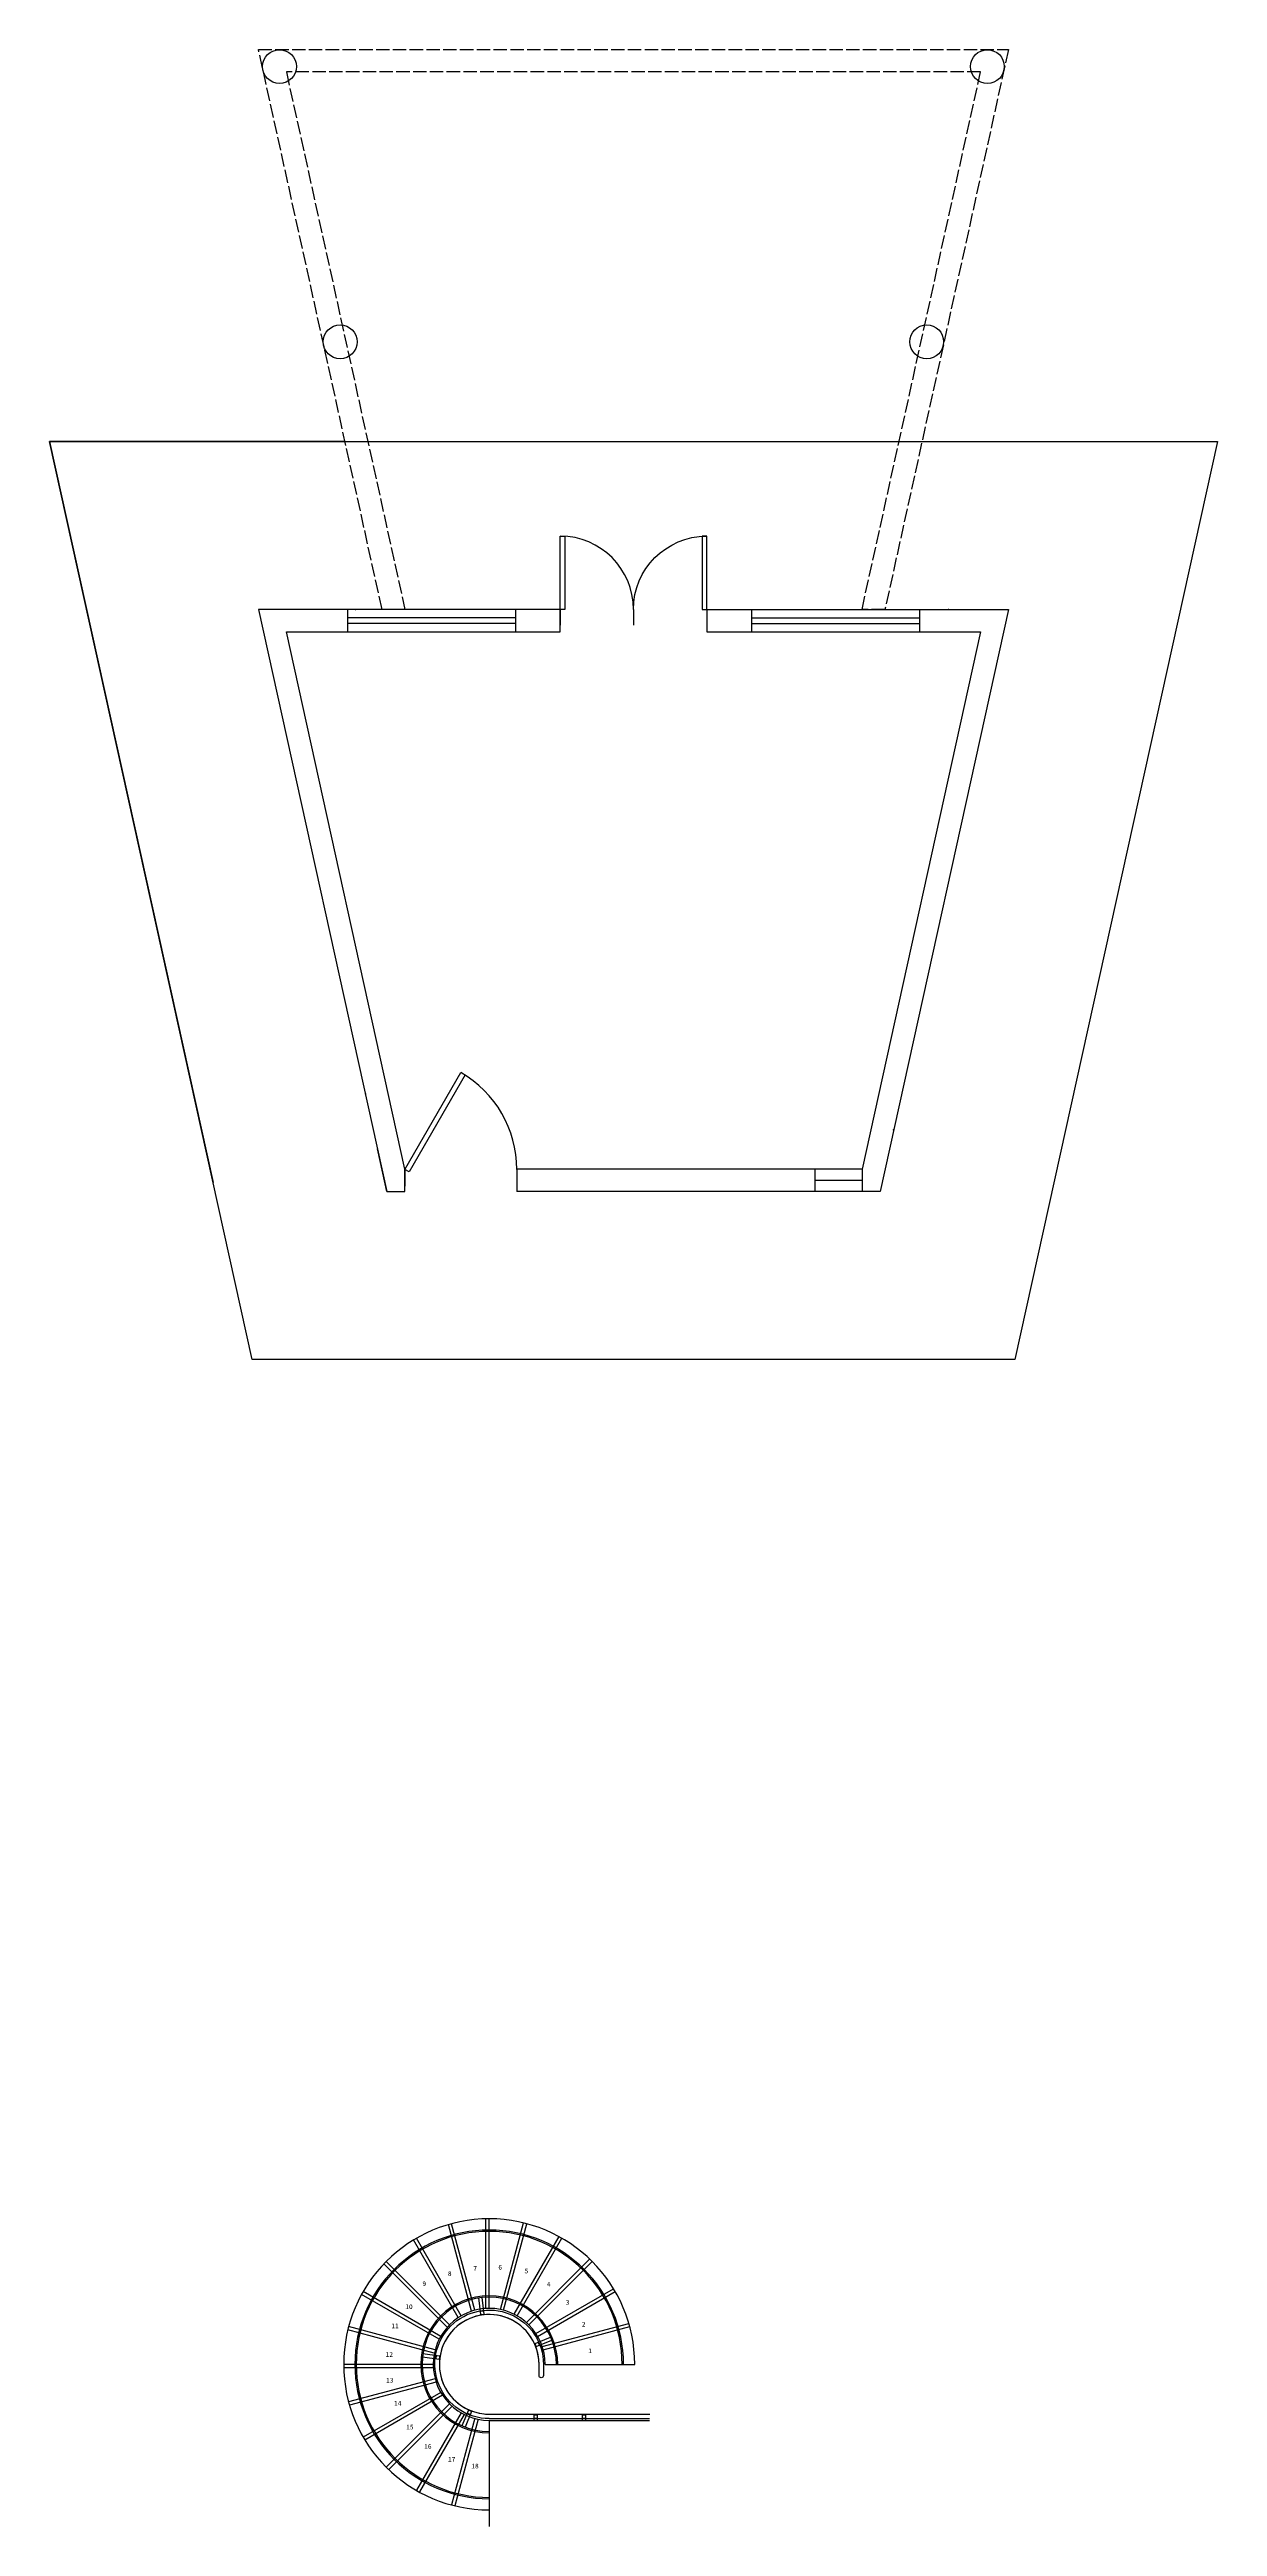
# Model space of a CAD drawing. Header units: millimetres. Extents: x -2023021 to 4454414, y -304659 to 993992.
# Drawn here: x 2096822 to 2107256, y 567846 to 589969 of the extents above; entities that cross this region are included whole.
import ezdxf

# ---------------------------------------------------------------- set-up
doc = ezdxf.new("R2010")
doc.units = ezdxf.units.MM
doc.header["$LTSCALE"] = 10
doc.header["$MEASUREMENT"] = 0
doc.linetypes.add('ACAD_ISO02W100', pattern=[15, 12, -3])
doc.styles.add('HZ', font='')
doc.styles.get('HZ').set_extended_font_data('仿宋_GB2312')

# ---------------------------------------------------------------- blocks, each defined once
blk = doc.blocks.new('*U18')
for p, q in [((0, 0), (0, -6)), ((40, 0), (40, -6))]:
    blk.add_line(p, q)
blk.add_lwpolyline([(0, 0), (20, 34.64), (21.52, 33.77), (1.52, -0.88)], close=True)
blk.add_arc((0, 0), 40, 0, 60)
blk = doc.blocks.new('*U20')
at = {"transparency": 33554687}
for p, q in [((0, 0), (0, -6)), ((28, 0), (28, -6))]:
    blk.add_line(p, q, dxfattribs=at)
blk.add_lwpolyline([(0, 0), (0, 28), (1.75, 28), (1.75, 0)], close=True, dxfattribs=at)
blk.add_arc((0, 0), 28, 0, 90, dxfattribs=at)
blk = doc.blocks.new('A$C30176A78')
for p, q in [((-158, 1924), (-365, 2696)), ((-129, 1931), (-336, 2704)), ((-30, 1948), (-30, 2748)), ((0, 1948), (0, 2748)), ((100, 1939), (307, 2712)), ((129, 1931), (336, 2704)), ((-276, 1866), (-676, 2559)), ((-250, 1881), (-650, 2574)), ((224, 1896), (624, 2589)), ((250, 1881), (650, 2574)), ((-375, 1781), (-940, 2346)), ((-354, 1802), (-919, 2368)), ((332, 1823), (898, 2389)), ((354, 1802), (919, 2368)), ((-448, 1672), (-1141, 2072)), ((-433, 1698), (-1126, 2098)), ((-74, 1892), (-93, 2041)), ((-44, 1896), (-63, 2045)), ((418, 1724), (1111, 2124)), ((433, 1698), (1126, 2098)), ((-483, 1578), (-1256, 1785)), ((-77, 1922), (-48, 1926)), ((-74, 1892), (-44, 1896)), ((474, 1607), (1248, 1814)), ((483, 1578), (1256, 1785)), ((-491, 1549), (-1263, 1756)), ((410, 1634), (549, 1692)), ((421, 1607), (410, 1634)), ((421, 1607), (560, 1664)), ((449, 1618), (437, 1646)), ((-500, 1448), (-1300, 1448)), ((-500, 1418), (-1300, 1418)), ((-448, 1492), (-597, 1512)), ((-444, 1522), (-593, 1542)), ((-474, 1526), (-478, 1496)), ((-444, 1522), (-448, 1492)), ((500, 1448), (1300, 1448)), ((-483, 1319), (-1256, 1112)), ((-475, 1290), (-1248, 1083)), ((-433, 1198), (-1126, 798)), ((-418, 1172), (-1111, 772)), ((-354, 1095), (-919, 529)), ((-332, 1074), (-898, 508)), ((-250, 1015), (-650, 323)), ((-224, 1000), (-624, 308)), ((-129, 966), (-336, 193)), ((-100, 958), (-307, 185)), ((-186, 1039), (-243, 900)), ((-158, 1027), (-216, 888)), ((-170, 999), (-197, 1011)), ((-158, 1027), (-186, 1039)), ((0, 1003), (1436, 1003)), ((0, 963), (1433, 963)), ((0, 948), (1432, 948)), ((0, 948), (0, 0)), ((0, 948), (0, 148)), ((400, 998), (400, 948)), ((400, 998), (430, 998)), ((400, 968), (430, 968)), ((430, 998), (430, 948)), ((830, 998), (860, 998)), ((830, 998), (830, 948)), ((830, 968), (860, 968)), ((860, 998), (860, 948))]:
    blk.add_line(p, q)
blk.add_lwpolyline([(0, 963, -2.414214), (485, 1448), (485, 1348, -1), (445, 1348), (445, 1448, 2.414214), (0, 1003, 2.414214)], format="xyb")
for radius in [1300, 1200, 1188, 612, 600, 500, 445]:
    blk.add_arc((0, 1448), radius, 0, 270)
at = {"style": 'HZ'}
for s, p in [('8', (-369, 2237)), ('7', (-142, 2284)), ('6', (82, 2294)), ('5', (316, 2261)), ('9', (-597, 2147)), ('4', (516, 2143)), ('3', (684, 1981)), ('11', (-874, 1771)), ('10', (-750, 1942)), ('2', (827, 1785)), ('12', (-925, 1515)), (' 1', (852, 1548)), ('13', (-921, 1285)), ('14', (-850, 1078)), ('15', (-742, 867)), ('16', (-581, 695)), ('17', (-368, 579)), ('18', (-160, 519))]:
    blk.add_text(s, height=42.5, dxfattribs=at).set_placement(p)

msp = doc.modelspace()

# ---------------------------------------------------------------- linework, layer by layer
at = {"ltscale": 10, "transparency": 33554687}
for p, q in [((2099485, 584969), (2099485, 584769)), ((2100985, 584969), (2100985, 584769)), ((2102693, 584969), (2102693, 584769)), ((2103093, 584969), (2103093, 584769)), ((2104593, 584969), (2104593, 584769)), ((2100985, 584894), (2099485, 584894)), ((2100985, 584844), (2099485, 584844)), ((2103093, 584894), (2104593, 584894)), ((2103093, 584844), (2104593, 584844)), ((2100997, 579969), (2100997, 579769)), ((2103660, 579969), (2103660, 579769)), ((2104081, 579869), (2103660, 579869)), ((2104081, 579969), (2104081, 579769))]:
    msp.add_line(p, q, dxfattribs=at)
at = {"ltscale": 100, "transparency": 33554687}
msp.add_line((2099837, 579769), (2099753, 580150), dxfattribs=at)
at = {"linetype": 'ACAD_ISO02W100', "transparency": 33554687}
for points in [[(2099793, 584969), (2098689, 589969), (2105389, 589969), (2104286, 584969), (2104081, 584969)], [(2104081, 584969), (2105140, 589769), (2098938, 589769), (2099997, 584969)]]:
    msp.add_lwpolyline(points, dxfattribs=at)
at = {"ltscale": 100, "transparency": 33554687}
msp.add_lwpolyline([(2105447, 578269), (2098632, 578269), (2096822, 586469), (2107256, 586469)], close=True, dxfattribs=at)
at = {"ltscale": 10, "transparency": 33554687}
msp.add_lwpolyline([(2099462, 586469), (2096822, 586469), (2098283, 579850)], dxfattribs=at)
at = {"ltscale": 100, "transparency": 33554687}
for points in [[(2101426, 584969), (2099793, 584969), (2098689, 584969), (2099837, 579769), (2099997, 579769), (2099997, 579969), (2098938, 584769), (2101385, 584769), (2101385, 584969)], [(2102652, 584969), (2104286, 584969), (2105389, 584969), (2104242, 579769)], [(2102693, 584769), (2105140, 584769), (2104081, 579969), (2100997, 579969)], [(2104242, 579769), (2100997, 579769)]]:
    msp.add_lwpolyline(points, dxfattribs=at)
for centre in [(2098877, 589817), (2105201, 589817), (2099419, 587359), (2104659, 587359)]:
    msp.add_circle(centre, 151, dxfattribs=at)
at = {"transparency": 33554687}
for p in [(2099555, 584969), (2104853, 584969), (2099644, 580641), (2104363, 580319)]:
    msp.add_point(p, dxfattribs=at)

# ---------------------------------------------------------------- block references
for name, p, xscale, yscale, zscale in [('*U20', (2101385, 584969), 23.35142534340931, 23.35142534340931, 23.35142534340931), ('*U20', (2102693, 584969), -23.35142534340931, 23.35142534340931, 23.35142534340931), ('*U18', (2099997, 579967), 25, 25, 25)]:
    msp.add_blockref(name, p, dxfattribs=dict(at, xscale=xscale, yscale=yscale, zscale=zscale))
msp.add_blockref('A$C30176A78', (2100750, 567846), dxfattribs=at)

doc.saveas('drawing.dxf')
